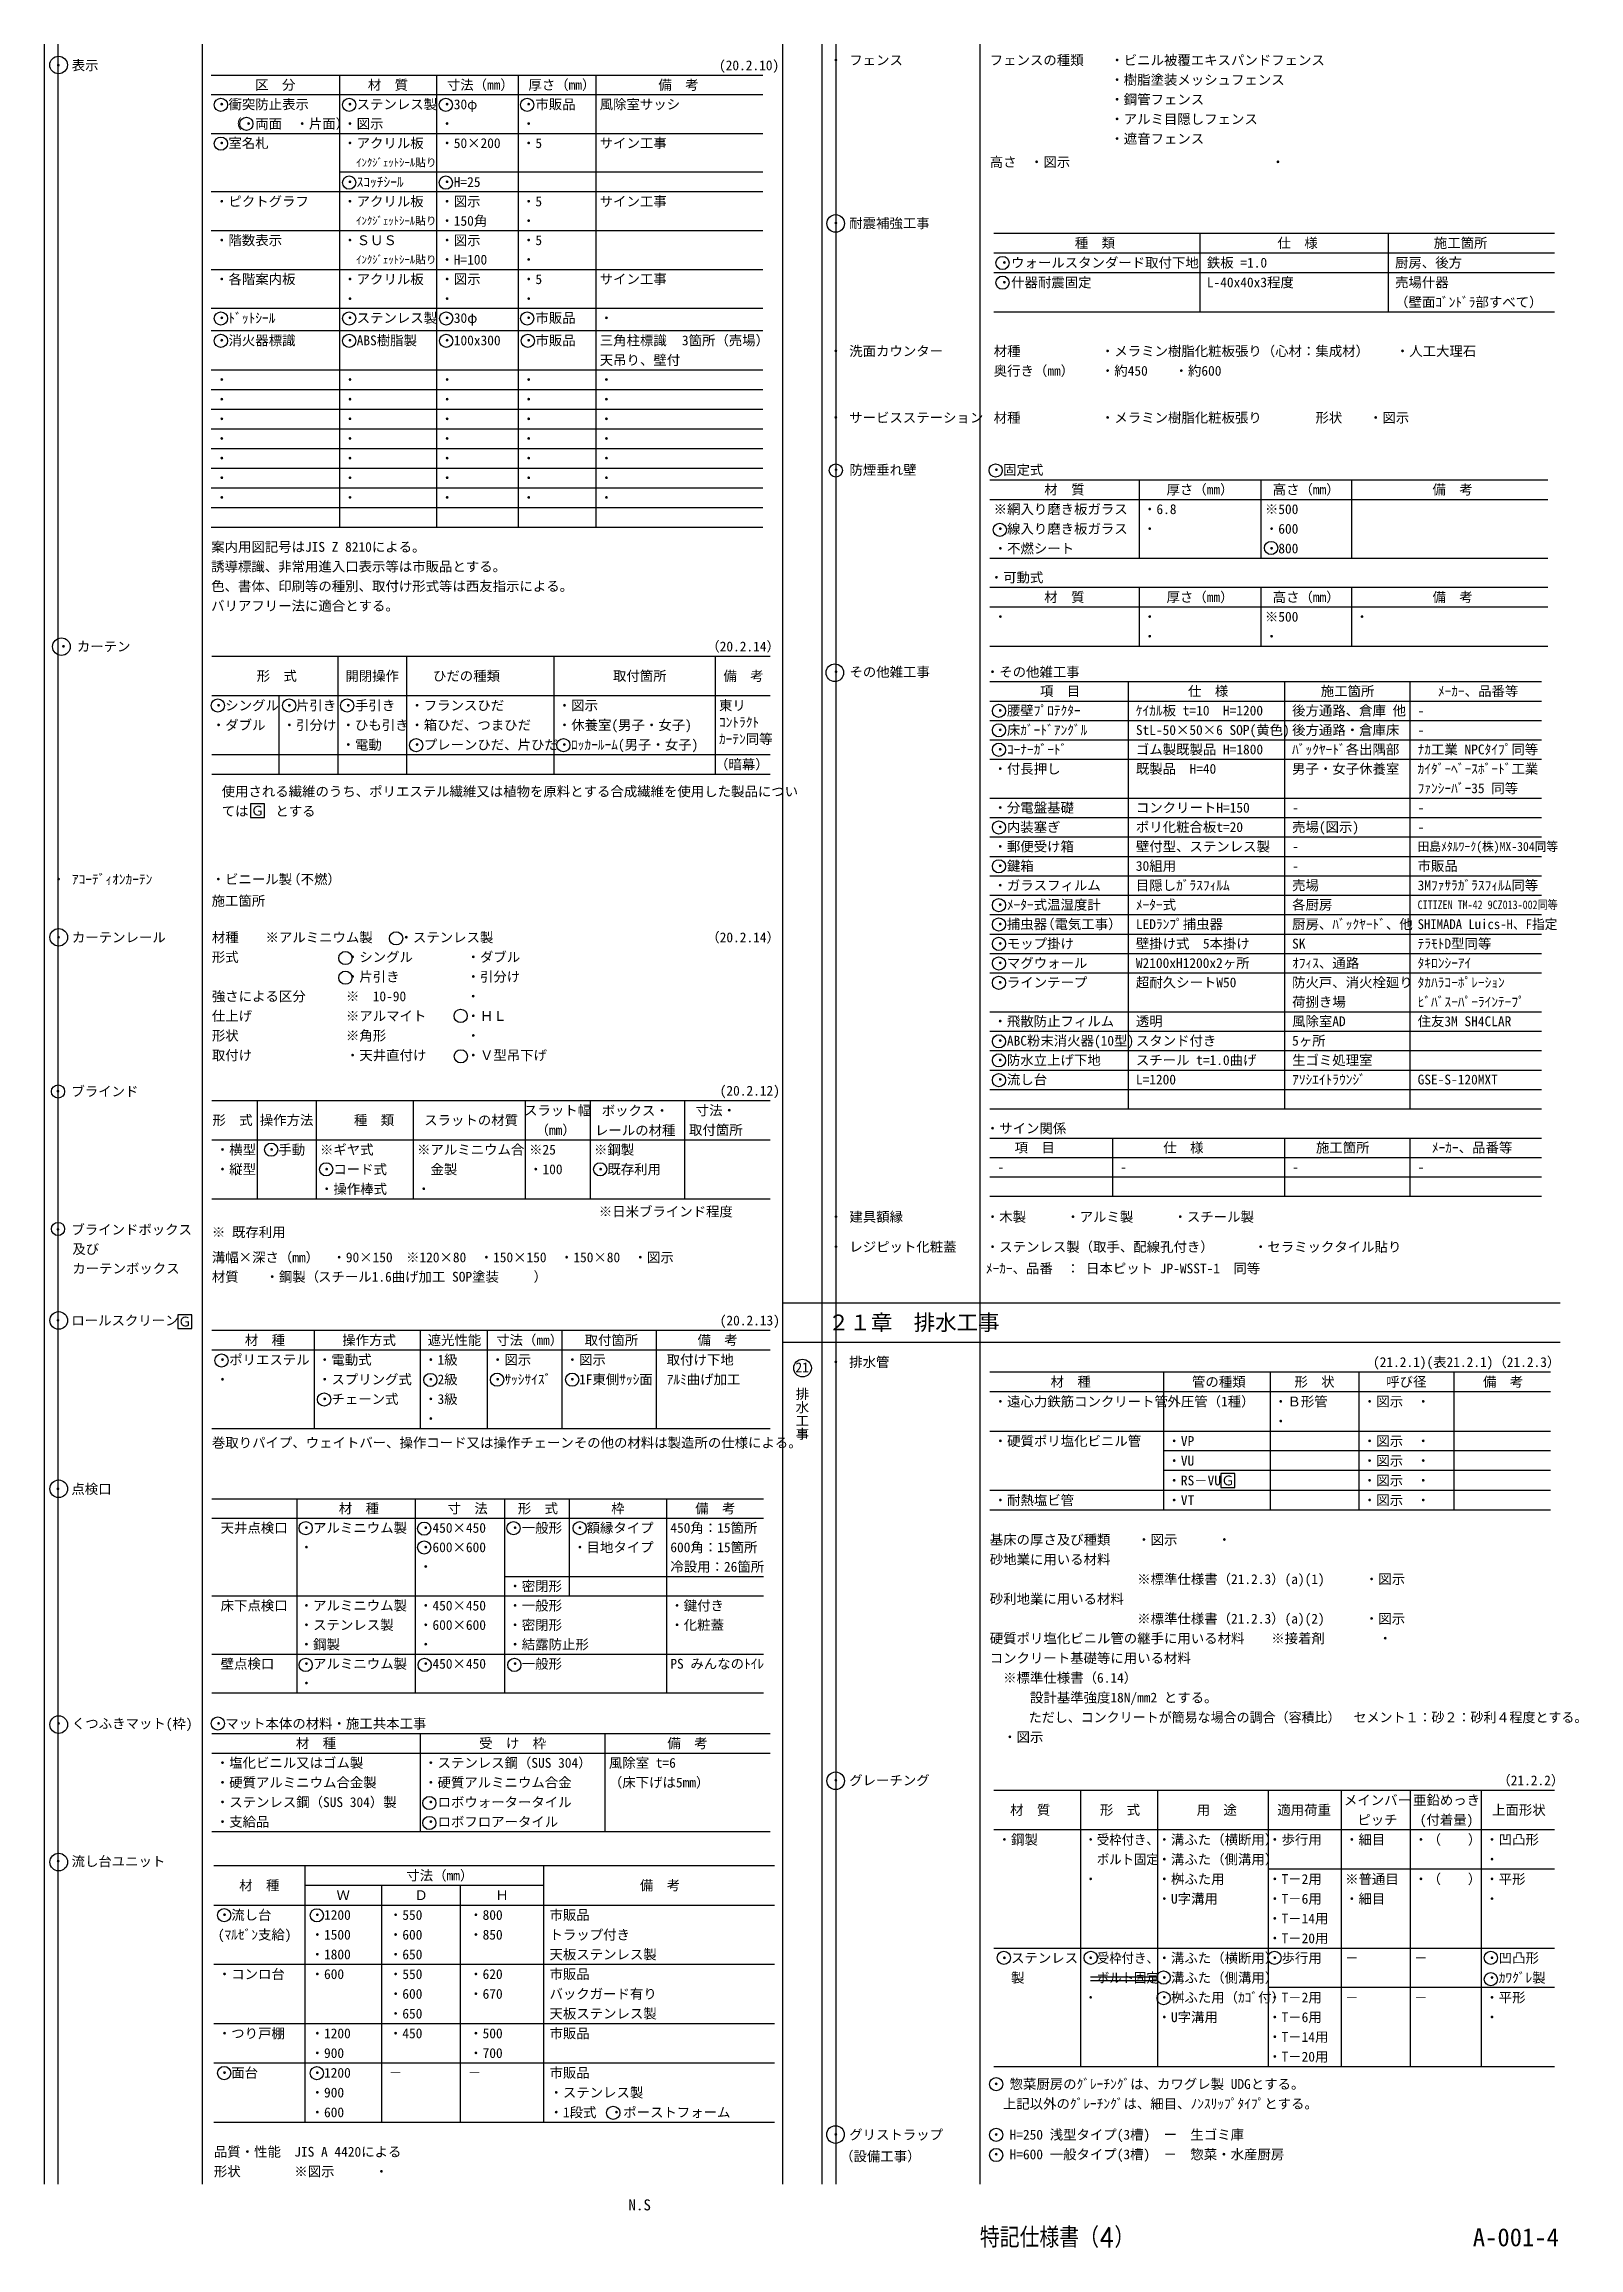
# Model space of a CAD drawing. Header units: millimetres. Extents: x 1 to 4376, y -95 to 584.
# Drawn here: x 3101 to 3491, y 23 to 584 of the extents above; entities that cross this region are included whole.
import ezdxf
from ezdxf.enums import TextEntityAlignment as Align

# ---------------------------------------------------------------- set-up
doc = ezdxf.new("R2010")
doc.units = ezdxf.units.MM
doc.header["$LTSCALE"] = 0.2
doc.layers.get('Defpoints').update_dxf_attribs({"color": 40})
for name, color, linetype in [('A_タイトル枠', 7, 'Continuous'), ('中枠', 6, 'Continuous'), ('文字', 7, 'Continuous'), ('文字2', 2, 'Continuous'), ('枠内記述', 3, 'Continuous'), ('表', 4, 'Continuous')]:
    doc.layers.add(name, color=color, linetype=linetype)
doc.styles.add('@ＭＳ ゴシック', font='@MS Gothic.ttf', dxfattribs={"width": 0.85})
doc.styles.add('_Gothic_', font='MS Gothic.ttf', dxfattribs={"height": 1})
doc.styles.get("Standard").update_dxf_attribs({"font": 'simplex.shx', "width": 0.8, "height": 700, "bigfont": 'extfont2.shx'})
doc.styles.add('text', font='MS Gothic.ttf')
doc.styles.add('ゴシック', font='MS Gothic.ttf', dxfattribs={"height": 4})
doc.styles.add('ＭＳ ゴシック', font='MS Gothic.ttf')

msp = doc.modelspace()

# ---------------------------------------------------------------- texts
at = {"layer": 'A_タイトル枠', "color": 3, "width": 0.9}
msp.add_text('特記仕様書（4）', height=5.1, dxfattribs=at).set_placement((3358.71, 25.94), align=Align.MIDDLE_CENTER)
at = {"layer": '文字'}
for s, height, style, p in [('・ 表示', 2.5, 'ＭＳ ゴシック', (3102.91, 578.73)), ('・ フェンス', 2.5, 'ＭＳ ゴシック', (3300.73, 580.05)), ('フェンスの種類\u3000\u3000・ビニル被覆エキスパンドフェンス', 2.5, 'ＭＳ ゴシック', (3341.57, 580.05)), ('\u3000\u3000\u3000\u3000\u3000\u3000\u3000\u3000\u3000・樹脂塗装メッシュフェンス', 2.5, 'ＭＳ ゴシック', (3341.57, 575.05)), ('・衝突防止表示', 2.5, 'ＭＳ ゴシック', (3144.5, 568.81)), ('・ステンレス製', 2.5, 'ＭＳ ゴシック', (3177.11, 568.81)), ('・30φ', 2.5, 'ＭＳ ゴシック', (3201.82, 568.81)), ('・市販品', 2.5, 'ＭＳ ゴシック', (3222.58, 568.81)), ('風除室サッシ', 2.5, 'ＭＳ ゴシック', (3242.35, 568.81)), ('\u3000\u3000\u3000\u3000\u3000\u3000\u3000\u3000\u3000・鋼管フェンス', 2.5, 'ＭＳ ゴシック', (3341.57, 570.05)), ('\u3000\u3000\u3000\u3000\u3000\u3000\u3000\u3000\u3000・アルミ目隠しフェンス', 2.5, 'ＭＳ ゴシック', (3341.57, 565.05)), ('\u3000（・両面\u3000・片面）', 2.5, 'ＭＳ ゴシック', (3144.5, 563.87)), ('・図示', 2.5, 'ＭＳ ゴシック', (3177.11, 563.87)), ('・', 2.5, 'ＭＳ ゴシック', (3201.82, 563.87)), ('・', 2.5, 'ＭＳ ゴシック', (3222.58, 563.87)), ('\u3000\u3000\u3000\u3000\u3000\u3000\u3000\u3000\u3000・遮音フェンス', 2.5, 'ＭＳ ゴシック', (3341.57, 560.05)), ('・室名札', 2.5, 'ＭＳ ゴシック', (3144.5, 558.93)), ('・アクリル板', 2.5, 'ＭＳ ゴシック', (3177.11, 558.93)), ('ｲﾝｸｼﾞｪｯﾄｼｰﾙ貼り', 2, 'ＭＳ ゴシック', (3180.4, 553.99)), ('・50×200', 2.5, 'ＭＳ ゴシック', (3201.82, 558.93)), ('・5', 2.5, 'ＭＳ ゴシック', (3222.58, 558.93)), ('サイン工事', 2.5, 'ＭＳ ゴシック', (3242.35, 558.93)), ('高さ\u3000・図示\u3000\u3000\u3000\u3000\u3000\u3000\u3000\u3000\u3000\u3000\u3000\u3000\u3000\u3000\u3000・', 2.5, 'ＭＳ ゴシック', (3341.57, 554.13)), ('・ｽｺｯﾁｼｰﾙ', 2.5, 'ＭＳ ゴシック', (3177.11, 549.05)), ('・H=25', 2.5, 'ＭＳ ゴシック', (3201.82, 549.05)), ('・ピクトグラフ', 2.5, 'ＭＳ ゴシック', (3144.5, 544.1)), ('・アクリル板', 2.5, 'ＭＳ ゴシック', (3177.11, 544.1)), ('・図示', 2.5, 'ＭＳ ゴシック', (3201.82, 544.1)), ('・5', 2.5, 'ＭＳ ゴシック', (3222.58, 544.1)), ('サイン工事', 2.5, 'ＭＳ ゴシック', (3242.35, 544.1)), ('ｲﾝｸｼﾞｪｯﾄｼｰﾙ貼り', 2, 'ＭＳ ゴシック', (3180.4, 539.16)), ('・150角', 2.5, 'ＭＳ ゴシック', (3201.82, 539.16)), ('・', 2.5, 'ＭＳ ゴシック', (3222.58, 539.16)), ('・ 耐震補強工事', 2.5, 'ＭＳ ゴシック', (3300.72, 538.56)), ('・階数表示', 2.5, 'ＭＳ ゴシック', (3144.5, 534.22)), ('・ＳＵＳ', 2.5, 'ＭＳ ゴシック', (3177.11, 534.22)), ('・図示', 2.5, 'ＭＳ ゴシック', (3201.82, 534.22)), ('・5', 2.5, 'ＭＳ ゴシック', (3222.58, 534.22)), ('ｲﾝｸｼﾞｪｯﾄｼｰﾙ貼り', 2, 'ＭＳ ゴシック', (3180.4, 529.28)), ('・H=100', 2.5, 'ＭＳ ゴシック', (3201.82, 529.28)), ('・', 2.5, 'ＭＳ ゴシック', (3222.58, 529.28)), ('・ウォールスタンダード取付下地', 2.5, 'ＭＳ ゴシック', (3343.59, 528.51)), ('鉄板 =1.0', 2.5, 'ＭＳ ゴシック', (3396.81, 528.51)), ('厨房、後方', 2.5, 'ＭＳ ゴシック', (3444.68, 528.51)), ('・各階案内板', 2.5, 'ＭＳ ゴシック', (3144.51, 524.31)), ('・アクリル板', 2.5, 'ＭＳ ゴシック', (3177.12, 524.31)), ('・図示', 2.5, 'ＭＳ ゴシック', (3201.83, 524.31)), ('・5', 2.5, 'ＭＳ ゴシック', (3222.59, 524.31)), ('サイン工事', 2.5, 'ＭＳ ゴシック', (3242.35, 524.34)), ('・什器耐震固定', 2.5, 'ＭＳ ゴシック', (3343.59, 523.49)), ('L-40x40x3程度', 2.5, 'ＭＳ ゴシック', (3396.81, 523.49)), ('売場什器', 2.5, 'ＭＳ ゴシック', (3444.68, 523.49)), ('・ﾄﾞｯﾄｼｰﾙ', 2.5, 'ＭＳ ゴシック', (3144.51, 514.42)), ('・ステンレス製', 2.5, 'ＭＳ ゴシック', (3177.11, 514.45)), ('・', 2.5, 'ＭＳ ゴシック', (3177.12, 519.31)), ('・', 2.5, 'ＭＳ ゴシック', (3201.83, 519.31)), ('・市販品', 2.5, 'ＭＳ ゴシック', (3222.58, 514.45)), ('・', 2.5, 'ＭＳ ゴシック', (3222.59, 519.31)), ('（壁面ｺﾞﾝﾄﾞﾗ部すべて）', 2.5, 'ＭＳ ゴシック', (3444.68, 518.47)), ('・30φ', 2.5, 'ＭＳ ゴシック', (3201.83, 514.42)), ('・', 2.5, 'ＭＳ ゴシック', (3242.36, 514.42)), ('3箇所（売場）', 2.5, 'ＭＳ ゴシック', (3263.26, 508.73)), ('・消火器標識', 2.5, 'ＭＳ ゴシック', (3144.51, 508.73)), ('・ABS樹脂製', 2.5, 'ＭＳ ゴシック', (3177.12, 508.73)), ('・100x300', 2.5, 'ＭＳ ゴシック', (3201.83, 508.73)), ('・市販品', 2.5, 'ＭＳ ゴシック', (3222.59, 508.73)), ('天吊り、壁付', 2.5, 'ＭＳ ゴシック', (3242.36, 503.73)), ('三角柱標識', 2.5, 'ＭＳ ゴシック', (3242.36, 508.73)), ('・ 洗面カウンター', 2.5, 'ＭＳ ゴシック', (3300.72, 506.01)), ('材種\u3000\u3000\u3000\u3000\u3000\u3000・メラミン樹脂化粧板張り（心材：集成材）\u3000\u3000・人工大理石', 2.5, 'ＭＳ ゴシック', (3342.58, 506.01)), ('奥行き（mm）\u3000\u3000・約450\u3000\u3000・約600', 2.5, 'ＭＳ ゴシック', (3342.58, 500.99)), ('・', 2.5, 'ＭＳ ゴシック', (3144.51, 498.73)), ('・', 2.5, 'ＭＳ ゴシック', (3144.51, 493.73)), ('・', 2.5, 'ＭＳ ゴシック', (3177.12, 498.73)), ('・', 2.5, 'ＭＳ ゴシック', (3177.12, 493.73)), ('・', 2.5, 'ＭＳ ゴシック', (3201.83, 498.73)), ('・', 2.5, 'ＭＳ ゴシック', (3201.83, 493.73)), ('・', 2.5, 'ＭＳ ゴシック', (3222.59, 498.73)), ('・', 2.5, 'ＭＳ ゴシック', (3222.59, 493.73)), ('・', 2.5, 'ＭＳ ゴシック', (3242.36, 498.73)), ('・', 2.5, 'ＭＳ ゴシック', (3242.36, 493.73)), ('・', 2.5, 'ＭＳ ゴシック', (3144.51, 488.73)), ('・', 2.5, 'ＭＳ ゴシック', (3177.12, 488.73)), ('・', 2.5, 'ＭＳ ゴシック', (3201.83, 488.73)), ('・', 2.5, 'ＭＳ ゴシック', (3222.59, 488.73)), ('・', 2.5, 'ＭＳ ゴシック', (3242.36, 488.73)), ('・ サービスステーション', 2.5, 'ＭＳ ゴシック', (3300.72, 489.07)), ('材種\u3000\u3000\u3000\u3000\u3000\u3000・メラミン樹脂化粧板張り\u3000\u3000\u3000\u3000形状\u3000\u3000・図示', 2.5, 'ＭＳ ゴシック', (3342.58, 489.07)), ('・', 2.5, 'ＭＳ ゴシック', (3144.51, 483.73)), ('・', 2.5, 'ＭＳ ゴシック', (3177.12, 483.73)), ('・', 2.5, 'ＭＳ ゴシック', (3201.83, 483.73)), ('・', 2.5, 'ＭＳ ゴシック', (3222.59, 483.73)), ('・', 2.5, 'ＭＳ ゴシック', (3242.36, 483.73)), ('・', 2.5, 'ＭＳ ゴシック', (3144.51, 478.73)), ('・', 2.5, 'ＭＳ ゴシック', (3177.12, 478.73)), ('・', 2.5, 'ＭＳ ゴシック', (3201.83, 478.73)), ('・', 2.5, 'ＭＳ ゴシック', (3222.59, 478.73)), ('・', 2.5, 'ＭＳ ゴシック', (3242.36, 478.73)), ('・ 防煙垂れ壁', 2.5, 'ＭＳ ゴシック', (3300.77, 475.78)), ('・固定式', 2.5, 'ＭＳ ゴシック', (3341.57, 475.78)), ('・', 2.5, 'ＭＳ ゴシック', (3144.51, 473.73)), ('・', 2.5, 'ＭＳ ゴシック', (3177.12, 473.73)), ('・', 2.5, 'ＭＳ ゴシック', (3201.83, 473.73)), ('・', 2.5, 'ＭＳ ゴシック', (3222.59, 473.73)), ('・', 2.5, 'ＭＳ ゴシック', (3242.36, 473.73)), ('・', 2.5, 'ＭＳ ゴシック', (3144.51, 468.73)), ('・', 2.5, 'ＭＳ ゴシック', (3177.12, 468.73)), ('・', 2.5, 'ＭＳ ゴシック', (3201.83, 468.73)), ('・', 2.5, 'ＭＳ ゴシック', (3222.59, 468.73)), ('・', 2.5, 'ＭＳ ゴシック', (3242.36, 468.73)), ('※網入り磨き板ガラス', 2.5, 'ＭＳ ゴシック', (3342.57, 465.78)), ('・6.8', 2.5, 'ＭＳ ゴシック', (3380.57, 465.78)), ('※500', 2.5, 'ＭＳ ゴシック', (3411.57, 465.78)), ('・線入り磨き板ガラス', 2.5, 'ＭＳ ゴシック', (3342.57, 460.78)), ('・', 2.5, 'ＭＳ ゴシック', (3380.57, 460.78)), ('・600', 2.5, 'ＭＳ ゴシック', (3411.57, 460.78)), ('案内用図記号はJIS Z 8210による。', 2.5, 'ＭＳ ゴシック', (3143.51, 456.18)), ('・不燃シート', 2.5, 'ＭＳ ゴシック', (3342.57, 455.78)), ('・800', 2.5, 'ＭＳ ゴシック', (3411.57, 455.78)), ('誘導標識、非常用進入口表示等は市販品とする。', 2.5, 'ＭＳ ゴシック', (3143.51, 451.18)), ('・可動式', 2.5, 'ＭＳ ゴシック', (3341.57, 448.4)), ('色、書体、印刷等の種別、取付け形式等は西友指示による。', 2.5, 'ＭＳ ゴシック', (3143.51, 446.18)), ('バリアフリー法に適合とする。', 2.5, 'ＭＳ ゴシック', (3143.51, 441.18)), ('・', 2.5, 'ＭＳ ゴシック', (3342.57, 438.4)), ('・', 2.5, 'ＭＳ ゴシック', (3380.57, 438.4)), ('※500', 2.5, 'ＭＳ ゴシック', (3411.57, 438.4)), ('・', 2.5, 'ＭＳ ゴシック', (3434.57, 438.4)), ('・ カーテン', 2.5, 'ＭＳ ゴシック', (3104.23, 430.84)), ('・', 2.5, 'ＭＳ ゴシック', (3380.57, 433.4)), ('・', 2.5, 'ＭＳ ゴシック', (3411.57, 433.4)), ('・ その他雑工事', 2.5, 'ＭＳ ゴシック', (3300.77, 424.36)), ('・その他雑工事', 2.5, 'ＭＳ ゴシック', (3340.58, 424.36)), ('・シングル', 2.5, 'ＭＳ ゴシック', (3143.69, 415.84)), ('・片引き', 2.5, 'ＭＳ ゴシック', (3161.69, 415.84)), ('・手引き', 2.5, 'ＭＳ ゴシック', (3176.69, 415.84)), ('・フランスひだ', 2.5, 'ＭＳ ゴシック', (3194.19, 415.84)), ('・図示', 2.5, 'ＭＳ ゴシック', (3231.69, 415.84)), ('東リ', 2.5, 'ＭＳ ゴシック', (3272.69, 415.84)), ('・腰壁ﾌﾟﾛﾃｸﾀｰ', 2.5, 'ＭＳ ゴシック', (3342.53, 414.53)), ('ｹｲｶﾙ板 t=10\u3000H=1200\u3000', 2.5, 'ＭＳ ゴシック', (3378.75, 414.53)), ('後方通路、倉庫 他', 2.5, 'ＭＳ ゴシック', (3418.49, 414.53)), ('・ダブル', 2.5, 'ＭＳ ゴシック', (3143.69, 410.84)), ('・引分け', 2.5, 'ＭＳ ゴシック', (3161.69, 410.84)), ('・ひも引き', 2.5, 'ＭＳ ゴシック', (3176.69, 410.84)), ('・箱ひだ、つまひだ', 2.5, 'ＭＳ ゴシック', (3194.19, 410.84)), ('・休養室(男子・女子)', 2.5, 'ＭＳ ゴシック', (3231.69, 410.84)), ('ｺﾝﾄﾗｸﾄ', 2.5, 'ＭＳ ゴシック', (3272.69, 411.57)), ('・床ｶﾞｰﾄﾞｱﾝｸﾞﾙ', 2.5, 'ＭＳ ゴシック', (3342.53, 409.58)), ('StL-50×50×6 SOP(黄色)', 2.5, 'ＭＳ ゴシック', (3378.75, 409.58)), ('後方通路・倉庫床', 2.5, 'ＭＳ ゴシック', (3418.49, 409.58)), ('-', 2.5, 'ＭＳ ゴシック', (3450.42, 414.53)), ('-', 2.5, 'ＭＳ ゴシック', (3450.42, 409.58)), ('・電動', 2.5, 'ＭＳ ゴシック', (3176.69, 405.84)), ('・プレーンひだ、片ひだ', 2.5, 'ＭＳ ゴシック', (3194.19, 405.84)), ('・ﾛｯｶｰﾙｰﾑ(男子・女子)', 2.5, 'ＭＳ ゴシック', (3231.64, 405.84)), ('ｶｰﾃﾝ同等', 2.5, 'ＭＳ ゴシック', (3272.69, 407.31)), ('・ｺｰﾅｰｶﾞｰﾄﾞ', 2.5, 'ＭＳ ゴシック', (3342.53, 404.64)), ('ゴム製既製品 H=1800\u3000', 2.5, 'ＭＳ ゴシック', (3378.75, 404.64)), ('ﾊﾞｯｸﾔｰﾄﾞ各出隅部', 2.5, 'ＭＳ ゴシック', (3418.49, 404.64)), ('ﾅｶ工業 NPCﾀｲﾌﾟ同等', 2.5, 'ＭＳ ゴシック', (3450.42, 404.64)), ('（暗幕）', 2.5, 'ＭＳ ゴシック', (3271.69, 400.84)), ('・付長押し', 2.5, 'ＭＳ ゴシック', (3342.53, 399.7)), ('既製品\u3000H=40', 2.5, 'ＭＳ ゴシック', (3378.75, 399.7)), ('男子・女子休養室', 2.5, 'ＭＳ ゴシック', (3418.49, 399.7)), ('ｶｲﾀﾞｰﾍﾞｰｽﾎﾞｰﾄﾞ工業', 2.5, 'ＭＳ ゴシック', (3450.42, 399.7)), ('使用される繊維のうち、ポリエステル繊維又は植物を原料とする合成繊維を使用した製品につい', 2.5, 'ＭＳ ゴシック', (3146.19, 393.94)), ('ﾌｧﾝｼｰﾊﾞｰ35 同等', 2.5, 'ＭＳ ゴシック', (3450.42, 394.76)), ('ては\u3000\u3000とする', 2.5, 'ＭＳ ゴシック', (3146.19, 388.94)), ('・分電盤基礎', 2.5, 'ＭＳ ゴシック', (3342.53, 389.82)), ('コンクリートH=150', 2.5, 'ＭＳ ゴシック', (3378.75, 389.82)), ('-', 2.5, 'ＭＳ ゴシック', (3418.49, 389.82)), ('-', 2.5, 'ＭＳ ゴシック', (3450.42, 389.82)), ('・内装塞ぎ', 2.5, 'ＭＳ ゴシック', (3342.53, 384.88)), ('・郵便受け箱', 2.5, 'ＭＳ ゴシック', (3342.53, 379.93)), ('壁付型、ステンレス製', 2.5, 'ＭＳ ゴシック', (3378.75, 379.93)), ('ポリ化粧合板t=20', 2.5, 'ＭＳ ゴシック', (3378.75, 384.88)), ('売場(図示)', 2.5, 'ＭＳ ゴシック', (3418.49, 384.88)), ('-', 2.5, 'ＭＳ ゴシック', (3450.42, 384.88)), ('・鍵箱', 2.5, 'ＭＳ ゴシック', (3342.53, 374.99)), ('30組用', 2.5, 'ＭＳ ゴシック', (3378.75, 374.99)), ('-', 2.5, 'ＭＳ ゴシック', (3418.49, 379.93)), ('市販品', 2.5, 'ＭＳ ゴシック', (3450.42, 374.99)), ('・ ｱｺｰﾃﾞｨｵﾝｶｰﾃﾝ', 2.5, 'ＭＳ ゴシック', (3102.97, 371.6)), ('・ビニール製', 2.5, 'ＭＳ ゴシック', (3143.62, 371.6)), ('（不燃）', 2.5, 'ＭＳ ゴシック', (3162.85, 371.6)), ('・ガラスフィルム', 2.5, 'ＭＳ ゴシック', (3342.53, 370.05)), ('目隠しｶﾞﾗｽﾌｨﾙﾑ', 2.5, 'ＭＳ ゴシック', (3378.75, 370.05)), ('売場', 2.5, 'ＭＳ ゴシック', (3418.49, 370.05)), ('-', 2.5, 'ＭＳ ゴシック', (3418.49, 374.99)), ('3Mﾌｧｻﾗｶﾞﾗｽﾌｨﾙﾑ同等', 2.5, 'ＭＳ ゴシック', (3450.42, 370.05)), ('施工箇所', 2.5, 'ＭＳ ゴシック', (3143.62, 366.11)), ('・ﾒｰﾀｰ式温湿度計', 2.5, 'ＭＳ ゴシック', (3342.53, 365.11)), ('ﾒｰﾀｰ式', 2.5, 'ＭＳ ゴシック', (3378.75, 365.11)), ('各厨房', 2.5, 'ＭＳ ゴシック', (3418.49, 365.11)), ('・捕虫器', 2.5, 'ＭＳ ゴシック', (3342.53, 360.17)), ('（電気工事）', 2.5, 'ＭＳ ゴシック', (3354.65, 360.17)), ('LEDﾗﾝﾌﾟ捕虫器', 2.5, 'ＭＳ ゴシック', (3378.75, 360.17)), ('厨房、ﾊﾞｯｸﾔｰﾄﾞ、他', 2.5, 'ＭＳ ゴシック', (3418.49, 360.17)), ('・ カーテンレール', 2.5, 'ＭＳ ゴシック', (3102.97, 356.81)), ('材種\u3000\u3000※アルミニウム製\u3000\u3000・ステンレス製', 2.5, 'ＭＳ ゴシック', (3143.69, 356.81)), ('形式\u3000\u3000\u3000\u3000\u3000\u3000\u3000\u3000・シングル\u3000\u3000\u3000\u3000・ダブル', 2.5, 'ＭＳ ゴシック', (3143.69, 351.81)), ('・モップ掛け', 2.5, 'ＭＳ ゴシック', (3342.53, 355.22)), ('壁掛け式\u30005本掛け', 2.5, 'ＭＳ ゴシック', (3378.75, 355.22)), ('SK', 2.5, 'ＭＳ ゴシック', (3418.49, 355.22)), ('ﾃﾗﾓﾄD型同等', 2.5, 'ＭＳ ゴシック', (3450.42, 355.22)), ('\u3000\u3000\u3000\u3000\u3000\u3000\u3000\u3000\u3000\u3000・片引き\u3000\u3000\u3000\u3000\u3000・引分け', 2.5, 'ＭＳ ゴシック', (3143.69, 346.81)), ('・マグウォール', 2.5, 'ＭＳ ゴシック', (3342.53, 350.28)), ('W2100xH1200x2ヶ所', 2.5, 'ＭＳ ゴシック', (3378.75, 350.28)), ('ｵﾌｨｽ、通路', 2.5, 'ＭＳ ゴシック', (3418.49, 350.28)), ('ﾀｷﾛﾝｼｰｱｲ', 2.5, 'ＭＳ ゴシック', (3450.42, 350.28)), ('強さによる区分\u3000\u3000\u3000※\u300010-90\u3000\u3000\u3000\u3000 ・', 2.5, 'ＭＳ ゴシック', (3143.69, 341.81)), ('・ラインテープ', 2.5, 'ＭＳ ゴシック', (3342.53, 345.34)), ('超耐久シートW50', 2.5, 'ＭＳ ゴシック', (3378.75, 345.34)), ('防火戸、消火栓廻り', 2.5, 'ＭＳ ゴシック', (3418.49, 345.34)), ('ﾀｶﾊﾗｺｰﾎﾟﾚｰｼｮﾝ', 2.5, 'ＭＳ ゴシック', (3450.42, 345.34)), ('仕上げ\u3000\u3000\u3000\u3000\u3000\u3000\u3000※アルマイト\u3000\u3000\u3000・ＨＬ', 2.5, 'ＭＳ ゴシック', (3143.69, 336.81)), ('・飛散防止フィルム', 2.5, 'ＭＳ ゴシック', (3342.53, 335.46)), ('透明', 2.5, 'ＭＳ ゴシック', (3378.75, 335.46)), ('荷捌き場', 2.5, 'ＭＳ ゴシック', (3418.49, 340.4)), ('風除室AD', 2.5, 'ＭＳ ゴシック', (3418.49, 335.46)), ('住友3M SH4CLAR', 2.5, 'ＭＳ ゴシック', (3450.42, 335.46)), ('ﾋﾞﾊﾞｽｰﾊﾟｰﾗｲﾝﾃｰﾌﾟ', 2.5, 'ＭＳ ゴシック', (3450.42, 340.4)), ('形状\u3000\u3000\u3000\u3000\u3000\u3000\u3000\u3000※角形\u3000\u3000\u3000\u3000\u3000\u3000・', 2.5, 'ＭＳ ゴシック', (3143.69, 331.81)), ('・ABC粉末消火器(10型)', 2.5, 'ＭＳ ゴシック', (3342.53, 330.51)), ('スタンド付き', 2.5, 'ＭＳ ゴシック', (3378.75, 330.51)), ('5ヶ所', 2.5, 'ＭＳ ゴシック', (3418.49, 330.51)), ('取付け\u3000\u3000\u3000\u3000\u3000\u3000\u3000・天井直付け\u3000\u3000\u3000・Ｖ型吊下げ', 2.5, 'ＭＳ ゴシック', (3143.69, 326.81)), ('・防水立上げ下地', 2.5, 'ＭＳ ゴシック', (3342.53, 325.57)), ('スチール t=1.0曲げ', 2.5, 'ＭＳ ゴシック', (3378.75, 325.57)), ('生ゴミ処理室', 2.5, 'ＭＳ ゴシック', (3418.49, 325.57)), ('・流し台', 2.5, 'ＭＳ ゴシック', (3342.53, 320.63)), ('L=1200', 2.5, 'ＭＳ ゴシック', (3378.75, 320.63)), ('ｱｿｼｴｲﾄﾗｳﾝｼﾞ', 2.5, 'ＭＳ ゴシック', (3418.49, 320.63)), ('GSE-S-120MXT', 2.5, 'ＭＳ ゴシック', (3450.42, 320.63)), ('・ ブラインド', 2.5, 'ＭＳ ゴシック', (3102.83, 317.62)), ('・サイン関係', 2.5, 'ＭＳ ゴシック', (3340.58, 308.21)), ('・横型', 2.5, 'ＭＳ ゴシック', (3144.69, 302.79)), ('・手動', 2.5, 'ＭＳ ゴシック', (3157.19, 302.79)), ('※ギヤ式', 2.5, 'ＭＳ ゴシック', (3171.19, 302.79)), ('※アルミニウム合', 2.5, 'ＭＳ ゴシック', (3195.89, 302.79)), ('※25', 2.5, 'ＭＳ ゴシック', (3224.39, 302.79)), ('※鋼製', 2.5, 'ＭＳ ゴシック', (3240.89, 302.79)), ('・縦型', 2.5, 'ＭＳ ゴシック', (3144.69, 297.79)), ('・コード式', 2.5, 'ＭＳ ゴシック', (3171.19, 297.79)), ('\u3000金製', 2.5, 'ＭＳ ゴシック', (3195.89, 297.79)), ('・100', 2.5, 'ＭＳ ゴシック', (3224.39, 297.79)), ('-', 2.5, 'ＭＳ ゴシック', (3343.54, 298.38)), ('-', 2.5, 'ＭＳ ゴシック', (3374.75, 298.38)), ('-', 2.5, 'ＭＳ ゴシック', (3418.49, 298.38)), ('-', 2.5, 'ＭＳ ゴシック', (3450.42, 298.38)), ('・操作棒式', 2.5, 'ＭＳ ゴシック', (3171.19, 292.79)), ('・', 2.5, 'ＭＳ ゴシック', (3195.89, 292.79)), ('※日米ブラインド程度', 2.5, 'ＭＳ ゴシック', (3242.13, 287.04)), ('・ 建具額縁', 2.5, 'ＭＳ ゴシック', (3300.75, 285.69)), ('・木製\u3000\u3000\u3000・アルミ製\u3000\u3000\u3000・スチール製', 2.5, 'ＭＳ ゴシック', (3340.58, 285.69)), ('・ ブラインドボックス', 2.5, 'ＭＳ ゴシック', (3102.83, 282.44)), ('※ 既存利用', 2.5, 'ＭＳ ゴシック', (3143.69, 281.79)), ('及び', 2.5, 'ＭＳ ゴシック', (3108.19, 277.49)), ('溝幅×深さ（mm）\u3000・90×150\u3000※120×80\u3000・150×150\u3000・150×80\u3000・図示', 2.5, 'ＭＳ ゴシック', (3143.69, 275.38)), ('・ レジピット化粧蓋', 2.5, 'ＭＳ ゴシック', (3300.75, 278.05)), ('・ステンレス製（取手、配線孔付き）\u3000\u3000\u3000・セラミックタイル貼り', 2.5, 'ＭＳ ゴシック', (3340.58, 278.05)), ('カーテンボックス', 2.5, 'ＭＳ ゴシック', (3108.19, 272.55)), ('材質', 2.5, 'ＭＳ ゴシック', (3143.69, 270.44)), ('\u3000\u3000\u3000\u3000・鋼製（\u3000\u3000\u3000\u3000\u3000\u3000\u3000\u3000\u3000\u3000\u3000\u3000\u3000\u3000\u3000\u3000）', 2.5, 'ＭＳ ゴシック', (3143.69, 270.44)), ('スチール1.6曲げ加工 SOP塗装', 2.5, 'ＭＳ ゴシック', (3170.71, 270.44)), ('ﾒｰｶｰ、品番\u3000：', 2.5, 'ＭＳ ゴシック', (3340.58, 272.56)), ('日本ピット JP-WSST-1\u3000同等', 2.5, 'ＭＳ ゴシック', (3366.08, 272.56)), ('・ ロールスクリーン', 2.5, 'ＭＳ ゴシック', (3102.83, 259.32)), ('・ポリエステル', 2.5, 'ＭＳ ゴシック', (3144.69, 249.32)), ('・電動式', 2.5, 'ＭＳ ゴシック', (3170.69, 249.32)), ('・1級', 2.5, 'ＭＳ ゴシック', (3197.69, 249.32)), ('・図示', 2.5, 'ＭＳ ゴシック', (3214.69, 249.32)), ('・図示', 2.5, 'ＭＳ ゴシック', (3233.69, 249.32)), (' 取付け下地', 2.5, 'ＭＳ ゴシック', (3257.69, 249.32)), ('・ 排水管', 2.5, 'ＭＳ ゴシック', (3300.72, 248.73)), ('・', 2.5, 'ＭＳ ゴシック', (3144.69, 244.32)), ('・スプリング式', 2.5, 'ＭＳ ゴシック', (3170.69, 244.32)), ('・2級', 2.5, 'ＭＳ ゴシック', (3197.69, 244.32)), ('・ｻｯｼｻｲｽﾞ', 2.5, 'ＭＳ ゴシック', (3214.69, 244.32)), ('・1F東側ｻｯｼ面', 2.5, 'ＭＳ ゴシック', (3233.69, 244.32)), (' ｱﾙﾐ曲げ加工', 2.5, 'ＭＳ ゴシック', (3257.69, 244.32)), ('・チェーン式', 2.5, 'ＭＳ ゴシック', (3170.69, 239.32)), ('・3級', 2.5, 'ＭＳ ゴシック', (3197.69, 239.32)), ('・遠心力鉄筋コンクリート管', 2.5, 'ＭＳ ゴシック', (3342.58, 238.69)), ('外圧管（1種）', 2.5, 'ＭＳ ゴシック', (3386.78, 238.69)), ('・Ｂ形管', 2.5, 'ＭＳ ゴシック', (3413.9, 238.69)), ('・図示\u3000・', 2.5, 'ＭＳ ゴシック', (3436.5, 238.69)), ('・', 2.5, 'ＭＳ ゴシック', (3197.69, 234.32)), ('・硬質ポリ塩化ビニル管', 2.5, 'ＭＳ ゴシック', (3342.58, 228.64)), ('・', 2.5, 'ＭＳ ゴシック', (3413.9, 233.67)), ('・図示\u3000・', 2.5, 'ＭＳ ゴシック', (3436.5, 228.64)), ('巻取りパイプ、ウェイトバー、操作コード又は操作チェーンその他の材料は製造所の仕様による。', 2.5, 'ＭＳ ゴシック', (3143.69, 228.22)), ('・VP', 2.5, 'ＭＳ ゴシック', (3386.78, 228.64)), ('・VU', 2.5, 'ＭＳ ゴシック', (3386.78, 223.62)), ('・図示\u3000・', 2.5, 'ＭＳ ゴシック', (3436.5, 223.62)), ('・RS－VU', 2.5, 'ＭＳ ゴシック', (3386.78, 218.6)), ('・図示\u3000・', 2.5, 'ＭＳ ゴシック', (3436.5, 218.6)), ('・ 点検口', 2.5, 'ＭＳ ゴシック', (3102.83, 216.42)), ('・耐熱塩ビ管', 2.5, 'ＭＳ ゴシック', (3342.58, 213.58)), ('・VT', 2.5, 'ＭＳ ゴシック', (3386.78, 213.58)), ('・図示\u3000・', 2.5, 'ＭＳ ゴシック', (3436.5, 213.58)), ('天井点検口', 2.5, 'ＭＳ ゴシック', (3145.91, 206.54)), ('・アルミニウム製', 2.5, 'ＭＳ ゴシック', (3166.04, 206.54)), ('・450×450', 2.5, 'ＭＳ ゴシック', (3196.4, 206.54)), ('・一般形', 2.5, 'ＭＳ ゴシック', (3219.12, 206.54)), ('・額縁タイプ', 2.5, 'ＭＳ ゴシック', (3235.61, 206.54)), ('450角：15箇所', 2.5, 'ＭＳ ゴシック', (3260.32, 206.54)), ('・', 2.5, 'ＭＳ ゴシック', (3166.04, 201.6)), ('・600×600', 2.5, 'ＭＳ ゴシック', (3196.4, 201.6)), ('・目地タイプ', 2.5, 'ＭＳ ゴシック', (3235.61, 201.6)), ('600角：15箇所', 2.5, 'ＭＳ ゴシック', (3260.32, 201.6)), ('基床の厚さ及び種類\u3000\u3000・図示\u3000\u3000\u3000・', 2.5, 'ＭＳ ゴシック', (3341.58, 203.53)), ('・', 2.5, 'ＭＳ ゴシック', (3196.4, 196.66)), ('冷設用：26箇所', 2.5, 'ＭＳ ゴシック', (3260.32, 196.66)), ('砂地業に用いる材料', 2.5, 'ＭＳ ゴシック', (3341.58, 198.51)), ('・密閉形', 2.5, 'ＭＳ ゴシック', (3219.12, 191.71)), ('\u3000\u3000\u3000\u3000\u3000\u3000\u3000\u3000\u3000\u3000\u3000※標準仕様書（21.2.3）(a)(1)\u3000\u3000\u3000・図示\u3000\u3000', 2.5, 'ＭＳ ゴシック', (3341.58, 193.49)), ('床下点検口', 2.5, 'ＭＳ ゴシック', (3145.91, 186.77)), ('・アルミニウム製', 2.5, 'ＭＳ ゴシック', (3166.04, 186.77)), ('・450×450', 2.5, 'ＭＳ ゴシック', (3196.4, 186.77)), ('・一般形', 2.5, 'ＭＳ ゴシック', (3219.12, 186.77)), ('・鍵付き', 2.5, 'ＭＳ ゴシック', (3260.32, 186.77)), ('砂利地業に用いる材料', 2.5, 'ＭＳ ゴシック', (3341.58, 188.47)), ('\u3000\u3000\u3000\u3000\u3000\u3000\u3000\u3000\u3000\u3000\u3000※標準仕様書（21.2.3）(a)(2)\u3000\u3000\u3000・図示\u3000', 2.5, 'ＭＳ ゴシック', (3341.58, 183.44)), ('・ステンレス製', 2.5, 'ＭＳ ゴシック', (3166.04, 181.83)), ('・600×600', 2.5, 'ＭＳ ゴシック', (3196.4, 181.83)), ('・密閉形', 2.5, 'ＭＳ ゴシック', (3219.12, 181.83)), ('・化粧蓋', 2.5, 'ＭＳ ゴシック', (3260.32, 181.83)), ('硬質ポリ塩化ビニル管の継手に用いる材料\u3000\u3000※接着剤\u3000\u3000\u3000\u3000・', 2.5, 'ＭＳ ゴシック', (3341.58, 178.42)), ('・鋼製', 2.5, 'ＭＳ ゴシック', (3166.04, 176.89)), ('・', 2.5, 'ＭＳ ゴシック', (3196.4, 176.89)), ('・結露防止形', 2.5, 'ＭＳ ゴシック', (3219.12, 176.89)), ('コンクリート基礎等に用いる材料', 2.5, 'ＭＳ ゴシック', (3341.58, 173.4)), ('壁点検口', 2.5, 'ＭＳ ゴシック', (3145.91, 171.95)), ('・アルミニウム製', 2.5, 'ＭＳ ゴシック', (3166.04, 171.95)), ('・450×450', 2.5, 'ＭＳ ゴシック', (3196.4, 171.95)), ('・一般形', 2.5, 'ＭＳ ゴシック', (3219.12, 171.95)), ('PS みんなのﾄｲﾚ', 2.5, 'ＭＳ ゴシック', (3260.32, 171.95)), ('\u3000※標準仕様書（6.14）  ', 2.5, 'ＭＳ ゴシック', (3341.58, 168.38)), ('・', 2.5, 'ＭＳ ゴシック', (3166.04, 167.01)), ('\u3000\u3000\u3000設計基準強度18N/mm2 とする。', 2.5, 'ＭＳ ゴシック', (3341.58, 163.35)), ('・ くつふきマット(枠)', 2.5, 'ＭＳ ゴシック', (3102.98, 156.74)), ('・マット本体の材料・施工共本工事', 2.5, 'ＭＳ ゴシック', (3143.69, 156.74)), ('\u3000・図示', 2.5, 'ＭＳ ゴシック', (3341.58, 153.31)), ('・塩化ビニル又はゴム製', 2.5, 'ＭＳ ゴシック', (3144.69, 146.74)), ('・ステンレス鋼（SUS 304）', 2.5, 'ＭＳ ゴシック', (3197.69, 146.74)), ('風除室 t=6', 2.5, 'ＭＳ ゴシック', (3244.69, 146.74)), ('・硬質アルミニウム合金製', 2.5, 'ＭＳ ゴシック', (3144.69, 141.74)), ('・硬質アルミニウム合金', 2.5, 'ＭＳ ゴシック', (3197.69, 141.74)), ('（床下げは5mm）', 2.5, 'ＭＳ ゴシック', (3244.69, 141.74)), ('・ グレーチング', 2.5, 'ＭＳ ゴシック', (3300.72, 142.28)), ('・ステンレス鋼（SUS 304）製', 2.5, 'ＭＳ ゴシック', (3144.69, 136.74)), ('・ロボウォータータイル', 2.5, 'ＭＳ ゴシック', (3197.69, 136.74)), ('・支給品', 2.5, 'ＭＳ ゴシック', (3144.69, 131.74)), ('・ロボフロアータイル', 2.5, 'ＭＳ ゴシック', (3197.69, 131.74)), ('・鋼製', 2.5, 'ＭＳ ゴシック', (3343.59, 127.21)), ('・溝ふた（横断用）', 2.5, 'ＭＳ ゴシック', (3384.27, 127.21)), ('・溝ふた（側溝用）', 2.5, 'ＭＳ ゴシック', (3384.27, 122.19)), ('・歩行用', 2.5, 'ＭＳ ゴシック', (3412.39, 127.21)), ('・細目', 2.5, 'ＭＳ ゴシック', (3431.98, 127.21)), ('・（\u3000\u3000）', 2.5, 'ＭＳ ゴシック', (3449.56, 127.21)), ('・凹凸形', 2.5, 'ＭＳ ゴシック', (3467.64, 127.21)), ('・ 流し台ユニット', 2.5, 'ＭＳ ゴシック', (3102.88, 121.68)), ('・桝ふた用', 2.5, 'ＭＳ ゴシック', (3384.27, 117.17)), ('・T－2用', 2.5, 'ＭＳ ゴシック', (3412.39, 117.17)), ('※普通目', 2.5, 'ＭＳ ゴシック', (3431.98, 117.17)), ('・（\u3000\u3000）', 2.5, 'ＭＳ ゴシック', (3449.56, 117.17)), ('・', 2.5, 'ＭＳ ゴシック', (3467.64, 122.19)), ('・平形', 2.5, 'ＭＳ ゴシック', (3467.64, 117.17)), ('・U字溝用', 2.5, 'ＭＳ ゴシック', (3384.27, 112.15)), ('・T－6用', 2.5, 'ＭＳ ゴシック', (3412.39, 112.15)), ('・細目', 2.5, 'ＭＳ ゴシック', (3431.98, 112.15)), ('・', 2.5, 'ＭＳ ゴシック', (3467.64, 112.15)), ('・流し台', 2.5, 'ＭＳ ゴシック', (3145.2, 108.04)), ('・1200', 2.5, 'ＭＳ ゴシック', (3168.81, 108.04)), ('・550', 2.5, 'ＭＳ ゴシック', (3188.73, 108.04)), ('・800', 2.5, 'ＭＳ ゴシック', (3209.15, 108.04)), ('市販品', 2.5, 'ＭＳ ゴシック', (3229.58, 108.04)), ('・T－14用', 2.5, 'ＭＳ ゴシック', (3412.39, 107.12)), ('(ﾏﾙｾﾞﾝ支給)', 2.5, 'ＭＳ ゴシック', (3145.2, 103.01)), ('・1500', 2.5, 'ＭＳ ゴシック', (3168.81, 103.01)), ('・600', 2.5, 'ＭＳ ゴシック', (3188.73, 103.01)), ('・850', 2.5, 'ＭＳ ゴシック', (3209.15, 103.01)), ('トラップ付き', 2.5, 'ＭＳ ゴシック', (3229.58, 103.01)), ('・T－20用', 2.5, 'ＭＳ ゴシック', (3412.39, 102.1)), ('・1800', 2.5, 'ＭＳ ゴシック', (3168.81, 97.99)), ('・650', 2.5, 'ＭＳ ゴシック', (3188.73, 97.99)), ('天板ステンレス製', 2.5, 'ＭＳ ゴシック', (3229.58, 97.99)), ('・ステンレス', 2.5, 'ＭＳ ゴシック', (3343.59, 97.08)), ('・溝ふた（横断用）', 2.5, 'ＭＳ ゴシック', (3384.27, 97.08)), ('・歩行用', 2.5, 'ＭＳ ゴシック', (3412.39, 97.08)), ('－', 2.5, 'ＭＳ ゴシック', (3431.98, 97.08)), ('－', 2.5, 'ＭＳ ゴシック', (3449.56, 97.08)), ('・凹凸形', 2.5, 'ＭＳ ゴシック', (3467.64, 97.08)), ('・コンロ台', 2.5, 'ＭＳ ゴシック', (3145.2, 92.97)), ('・600', 2.5, 'ＭＳ ゴシック', (3168.81, 92.97)), ('・550', 2.5, 'ＭＳ ゴシック', (3188.73, 92.97)), ('・620', 2.5, 'ＭＳ ゴシック', (3209.15, 92.97)), ('市販品', 2.5, 'ＭＳ ゴシック', (3229.58, 92.97)), ('\u3000製', 2.5, 'ＭＳ ゴシック', (3343.59, 92.06)), ('・溝ふた（側溝用）', 2.5, 'ＭＳ ゴシック', (3384.27, 92.06)), ('・ｶﾜｸﾞﾚ製', 2.5, 'ＭＳ ゴシック', (3467.64, 92.06)), ('・600', 2.5, 'ＭＳ ゴシック', (3188.73, 87.95)), ('・650', 2.5, 'ＭＳ ゴシック', (3188.73, 82.93)), ('・670', 2.5, 'ＭＳ ゴシック', (3209.15, 87.95)), ('天板ステンレス製', 2.5, 'ＭＳ ゴシック', (3229.58, 82.93)), ('バックガード有り', 2.5, 'ＭＳ ゴシック', (3229.58, 87.95)), ('・桝ふた用（ｶｺﾞ付）', 2.5, 'ＭＳ ゴシック', (3384.27, 87.03)), ('・T－2用', 2.5, 'ＭＳ ゴシック', (3412.39, 87.03)), ('－', 2.5, 'ＭＳ ゴシック', (3431.98, 87.03)), ('－', 2.5, 'ＭＳ ゴシック', (3449.56, 87.03)), ('・平形', 2.5, 'ＭＳ ゴシック', (3467.64, 87.03)), ('・つり戸棚', 2.5, 'ＭＳ ゴシック', (3145.2, 77.9)), ('・1200', 2.5, 'ＭＳ ゴシック', (3168.81, 77.9)), ('・450', 2.5, 'ＭＳ ゴシック', (3188.73, 77.9)), ('・500', 2.5, 'ＭＳ ゴシック', (3209.15, 77.9)), ('市販品', 2.5, 'ＭＳ ゴシック', (3229.58, 77.9)), ('・U字溝用', 2.5, 'ＭＳ ゴシック', (3384.27, 82.01)), ('・T－6用', 2.5, 'ＭＳ ゴシック', (3412.39, 82.01)), ('・', 2.5, 'ＭＳ ゴシック', (3467.64, 82.01)), ('・900', 2.5, 'ＭＳ ゴシック', (3168.81, 72.88)), ('・700', 2.5, 'ＭＳ ゴシック', (3209.15, 72.88)), ('・T－14用', 2.5, 'ＭＳ ゴシック', (3412.39, 76.99)), ('・T－20用', 2.5, 'ＭＳ ゴシック', (3412.39, 71.97)), ('・面台', 2.5, 'ＭＳ ゴシック', (3145.2, 67.86)), ('・1200', 2.5, 'ＭＳ ゴシック', (3168.81, 67.86)), ('・1200', 2.5, 'ＭＳ ゴシック', (3168.81, 67.86)), ('－', 2.5, 'ＭＳ ゴシック', (3188.73, 67.86)), ('－', 2.5, 'ＭＳ ゴシック', (3208.82, 67.86)), ('市販品', 2.5, 'ＭＳ ゴシック', (3229.58, 67.86)), ('・900', 2.5, 'ＭＳ ゴシック', (3168.81, 62.84)), ('・ステンレス製', 2.5, 'ＭＳ ゴシック', (3229.58, 62.84)), ('・ 惣菜厨房のｸﾞﾚｰﾁﾝｸﾞは、カワグレ製 UDGとする。', 2.5, 'text', (3341.51, 65)), ('・600', 2.5, 'ＭＳ ゴシック', (3168.81, 57.81)), ('・1段式\u3000・ポーストフォーム', 2.5, 'ＭＳ ゴシック', (3229.58, 57.81)), ('\u3000上記以外のｸﾞﾚｰﾁﾝｸﾞは、細目、ﾉﾝｽﾘｯﾌﾟﾀｲﾌﾟとする。', 2.5, 'text', (3341.51, 59.99)), ('・ グリストラップ', 2.5, 'text', (3300.71, 52.12)), ('・ H=250 浅型タイプ(3槽)\u3000ー\u3000生ゴミ庫', 2.5, 'text', (3341.51, 52.12)), ('品質・性能\u3000JIS A 4420による', 2.5, 'ＭＳ ゴシック', (3144.2, 47.77)), ('（設備工事）', 2.5, 'text', (3303.51, 46.61)), ('・ H=600 一般タイプ(3槽)\u3000－\u3000惣菜・水産厨房', 2.5, 'text', (3341.51, 47.1)), ('形状\u3000\u3000\u3000\u3000※図示\u3000\u3000\u3000・', 2.5, 'ＭＳ ゴシック', (3144.2, 42.75))]:
    msp.add_text(s, height=height, dxfattribs=dict(at, style=style)).set_placement(p, align=Align.MIDDLE_LEFT)
at = {"layer": '文字', "style": 'ＭＳ ゴシック'}
for s, p in [('(20.2.10)', (3288.01, 578.73)), ('（20.2.14）', (3288.19, 430.84)), ('（20.2.14）', (3288.19, 356.81)), ('(20.2.12)', (3288.19, 317.79)), ('(20.2.13)', (3288.19, 259.32)), ('(21.2.1)(表21.2.1)（21.2.3）', (3486.72, 248.73)), ('（21.2.2）', (3487.73, 142.28))]:
    msp.add_text(s, height=2.5, dxfattribs=at).set_placement(p, align=Align.MIDDLE_RIGHT)
for s, p in [('区\u3000分', (3159.82, 573.76)), ('材\u3000質', (3188.48, 573.76)), ('寸法（mm）', (3211.98, 573.76)), ('厚さ（mm）', (3232.73, 573.76)), ('備\u3000考', (3262.4, 573.76)), ('種\u3000類', (3368.33, 533.53)), ('仕\u3000様', (3419.88, 533.53)), ('施工箇所', (3461.36, 533.53)), ('材\u3000質', (3360.57, 470.78)), ('厚さ（mm）', (3395.07, 470.78)), ('高さ（mm）', (3422.07, 470.78)), ('備\u3000考', (3459.32, 470.78)), ('材\u3000質', (3360.57, 443.4)), ('厚さ（mm）', (3395.07, 443.4)), ('高さ（mm）', (3422.07, 443.4)), ('備\u3000考', (3459.32, 443.4)), ('形\u3000式', (3160.19, 423.34)), ('開閉操作', (3184.46, 423.34)), ('ひだの種類', (3208.46, 423.34)), ('取付箇所', (3252.55, 423.34)), ('備\u3000考', (3278.94, 423.34)), ('項\u3000目', (3359.47, 419.47)), ('仕\u3000様', (3397.13, 419.47)), ('施工箇所', (3432.6, 419.47)), ('ﾒｰｶｰ、品番等', (3465.81, 419.47)), ('スラット幅', (3231.64, 312.79)), ('ボックス・', (3251.39, 312.72)), ('寸法・', (3271.89, 312.79)), ('形\u3000式', (3148.94, 310.29)), ('操作方法', (3162.69, 310.29)), ('種\u3000類', (3184.94, 310.29)), ('スラットの材質', (3209.64, 310.29)), ('（mm）', (3231.14, 307.79)), ('レールの材種', (3251.39, 307.72)), ('取付箇所', (3271.89, 307.79)), ('項\u3000目', (3353.02, 303.32)), ('仕\u3000様', (3390.84, 303.32)), ('施工箇所', (3431.38, 303.32)), ('ﾒｰｶｰ、品番等', (3464.28, 303.32)), ('材\u3000種', (3157.19, 254.32)), ('操作方式', (3183.69, 254.32)), ('遮光性能', (3205.4, 254.32)), ('寸法（mm）', (3224.53, 254.32)), ('取付箇所', (3245.34, 254.32)), ('備\u3000考', (3272.34, 254.32)), ('21', (3293.86, 247.39)), ('材\u3000種', (3362.17, 243.74)), ('管の種類', (3399.84, 243.71)), ('形\u3000状', (3424.19, 243.71)), ('呼び径', (3447.55, 243.71)), ('備\u3000考', (3472.16, 243.72)), ('材\u3000種', (3181.08, 211.48)), ('寸\u3000法', (3208.76, 211.48)), ('形\u3000式', (3226.63, 211.48)), ('枠', (3246.97, 211.48)), ('備\u3000考', (3271.76, 211.48)), ('材\u3000種', (3170.19, 151.74)), ('受\u3000け\u3000枠', (3220.19, 151.74)), ('備\u3000考', (3264.69, 151.74)), ('材\u3000質', (3351.87, 134.75)), ('形\u3000式', (3374.72, 134.75)), ('用\u3000途', (3399.33, 134.75)), ('適用荷重', (3421.55, 134.75)), ('メインバー', (3440.21, 137.26)), ('亜鉛めっき', (3457.79, 137.26)), ('上面形状', (3476.18, 134.75)), ('ピッチ', (3440.21, 132.24)), ('(付着量)', (3457.79, 132.24)), ('寸法（mm）', (3201.68, 118.08)), ('材\u3000種', (3155.75, 115.57)), ('Ｗ', (3177.1, 113.06)), ('Ｄ', (3196.93, 113.06)), ('Ｈ', (3217.53, 113.06)), ('備\u3000考', (3257.7, 115.57))]:
    msp.add_text(s, height=2.5, dxfattribs=at).set_placement(p, align=Align.MIDDLE_CENTER)
for s, height, width, p in [('田島ﾒﾀﾙﾜｰｸ(株)MX-304同等', 2.3, 0.95, (3450.42, 379.93)), ('CITIZEN TM-42 9CZ013-002同等', 2.2, 0.85, (3450.42, 365.11)), ('SHIMADA Luics-H、F指定', 2.5, 0.95, (3450.42, 360.17)), ('\u3000\u3000\u3000ただし、コンクリートが簡易な場合の調合（容積比）\u3000セメント１：砂２：砂利４程度とする。', 2.5, 0.969231, (3341.58, 158.33)), ('・受枠付き、', 2.5, 0.923077, (3365.68, 127.21)), ('\u3000ボルト固定', 2.5, 0.923077, (3365.68, 122.19)), ('・', 2.5, 0.923077, (3365.68, 117.17)), ('・受枠付き、', 2.5, 0.923077, (3365.68, 97.08)), ('\u3000ボルト固定', 2.5, 0.923077, (3365.68, 92.06)), ('・', 2.5, 0.923077, (3365.68, 87.03))]:
    msp.add_text(s, height=height, dxfattribs=dict(at, width=width)).set_placement(p, align=Align.MIDDLE_LEFT)
at = {"layer": '文字', "color": 7, "lineweight": -3, "style": '_Gothic_'}
msp.add_text('２１章\u3000排水工事', height=4, dxfattribs=at).set_placement((3300.42, 258.81), align=Align.MIDDLE_LEFT)
at = {"layer": '文字', "style": '@ＭＳ ゴシック'}
msp.add_text('排水工事', height=2.5, rotation=270, dxfattribs=at).set_placement((3293.86, 242.37), align=Align.MIDDLE_LEFT)
at = {"layer": '文字', "linetype": 'ByBlock', "lineweight": -2, "style": 'text'}
msp.add_text('Ｇ', height=2.51, dxfattribs=at).set_placement((3402.16, 218.6), align=Align.MIDDLE)
at = {"layer": '文字2', "style": 'ＭＳ ゴシック'}
msp.add_text('・既存利用', height=2.5, dxfattribs=at).set_placement((3240.89, 297.79), align=Align.MIDDLE_LEFT)
at = {"layer": '枠内記述', "linetype": 'ByBlock', "lineweight": -2, "style": 'ゴシック'}
msp.add_text('N.S', height=2.8, dxfattribs=at).set_placement((3249.66, 32.85))
at = {"layer": '枠内記述', "style": 'ゴシック'}
msp.add_text('A-001-4', height=4.6, dxfattribs=at).set_placement((3464.46, 23.71))

# ---------------------------------------------------------------- blocks, each defined once
blk = doc.blocks.new('G')
at = {"color": 0, "linetype": 'ByBlock', "lineweight": -2}
blk.add_lwpolyline([(-1.75, -1.75), (1.75, -1.75), (1.75, 1.75), (-1.75, 1.75)], close=True, dxfattribs=at)
at = {"color": 0, "linetype": 'ByBlock', "lineweight": -2, "style": 'text'}
blk.add_text('Ｇ', height=2.5, dxfattribs=at).set_placement((0, 0), align=Align.MIDDLE)

# ---------------------------------------------------------------- linework, layer by layer
at = {"layer": 'Defpoints', "color": 251}
for p, q in [((3104.51, 584.14), (3104.51, 39.52)), ((3302.39, 584.14), (3302.39, 39.52))]:
    msp.add_line(p, q, dxfattribs=at)
at = {"layer": 'Defpoints'}
for centre, radius in [((3104.73, 259.32), 2.24), ((3146.14, 249.13), 1.68), ((3199.27, 244.17), 1.68), ((3216.24, 244.24), 1.68), ((3235.35, 244.24), 1.68), ((3172.23, 239.21), 1.68), ((3167.55, 171.66), 1.68), ((3197.82, 171.66), 1.68), ((3220.64, 171.66), 1.68), ((3145.22, 156.74), 1.68), ((3469.03, 91.67), 1.68), ((3385.81, 86.84), 1.68), ((3343.19, 46.93), 1.68)]:
    msp.add_circle(centre, radius, dxfattribs=at)
at = {"layer": '中枠'}
for p, q in [((3101.01, 584.14), (3101.01, 39.52)), ((3141.19, 584.14), (3141.19, 39.52)), ((3288.84, 584.14), (3288.84, 39.52)), ((3298.89, 584.14), (3298.89, 39.52)), ((3339.07, 584.14), (3339.07, 39.52)), ((3288.84, 263.83), (3486.72, 263.83)), ((3288.84, 253.78), (3486.72, 253.78))]:
    msp.add_line(p, q, dxfattribs=at)
at = {"layer": '文字'}
for p, q in [((3367.21, 92.26), (3384.01, 92.26)), ((3367.21, 91.31), (3384.01, 91.31))]:
    msp.add_line(p, q, dxfattribs=at)
at = {"layer": '文字', "linetype": 'ByBlock', "lineweight": -2}
msp.add_lwpolyline([(3400.4, 216.84), (3403.92, 216.84), (3403.92, 220.36), (3400.4, 220.36)], close=True, dxfattribs=at)
at = {"layer": '文字2'}
for centre, radius in [((3104.69, 578.82), 2.24), ((3145.99, 568.69), 1.68), ((3178.6, 568.69), 1.68), ((3203.19, 568.69), 1.68), ((3223.91, 568.69), 1.68), ((3152.46, 563.84), 1.68), ((3145.99, 558.8), 1.68), ((3178.6, 548.89), 1.68), ((3203.19, 548.89), 1.68), ((3302.38, 538.49), 2.24), ((3344.83, 528.44), 1.68), ((3344.83, 523.42), 1.68), ((3145.99, 514.32), 1.68), ((3178.6, 514.32), 1.68), ((3203.31, 514.32), 1.68), ((3223.91, 514.32), 1.68), ((3145.99, 508.63), 1.68), ((3178.6, 508.63), 1.68), ((3203.31, 508.63), 1.68), ((3224.07, 508.63), 1.68), ((3302.4, 475.64), 1.68), ((3343.08, 475.64), 1.68), ((3344.13, 460.51), 1.68), ((3413.14, 455.91), 1.68), ((3105.42, 430.79), 2.24), ((3302.17, 424.16), 2.24), ((3145.2, 415.83), 1.68), ((3163.35, 415.83), 1.68), ((3178.1, 415.83), 1.68), ((3343.92, 414.44), 1.68), ((3343.92, 409.5), 1.68), ((3195.64, 405.71), 1.68), ((3233.1, 405.71), 1.68), ((3343.92, 404.56), 1.68), ((3343.92, 384.79), 1.68), ((3343.92, 374.9), 1.68), ((3343.92, 365.02), 1.68), ((3104.73, 356.82), 2.24), ((3343.92, 360.08), 1.68), ((3190.55, 356.55), 1.68), ((3343.92, 355.14), 1.68), ((3177.65, 351.55), 1.68), ((3177.65, 346.55), 1.68), ((3343.92, 350.18), 1.68), ((3343.92, 345.25), 1.68), ((3206.98, 336.82), 1.68), ((3343.92, 330.35), 1.68), ((3207.01, 326.55), 1.68), ((3343.92, 325.51), 1.68), ((3343.92, 320.47), 1.68), ((3104.56, 317.58), 1.68), ((3158.77, 302.78), 1.68), ((3172.77, 297.78), 1.68), ((3242.48, 297.78), 1.68), ((3104.56, 282.61), 1.68), ((3293.95, 247.2), 2.24), ((3104.73, 216.48), 2.24), ((3167.55, 206.47), 1.68), ((3197.7, 206.35), 1.68), ((3220.42, 206.47), 1.68), ((3237.26, 206.47), 1.68), ((3197.7, 201.56), 1.68), ((3104.73, 156.47), 2.24), ((3302.37, 142.17), 2.24), ((3199.02, 136.51), 1.68), ((3199.02, 131.44), 1.68), ((3104.73, 121.48), 2.24), ((3146.8, 107.97), 1.68), ((3170.41, 107.95), 1.68), ((3345.16, 97.11), 1.68), ((3367.25, 97.11), 1.68), ((3414.01, 97.11), 1.68), ((3469.03, 97.11), 1.68), ((3385.81, 92.09), 1.68), ((3146.8, 67.79), 1.68), ((3170.41, 67.77), 1.68), ((3343.19, 64.97), 1.68), ((3245.8, 57.67), 1.68), ((3302.34, 52.15), 2.24), ((3343.19, 52.09), 1.68)]:
    msp.add_circle(centre, radius, dxfattribs=at)
at = {"layer": '表'}
for p, q in [((3143.51, 576.23), (3283.86, 576.23)), ((3143.51, 576.23), (3283.86, 576.23)), ((3176.12, 576.23), (3176.12, 461.23)), ((3200.83, 576.23), (3200.83, 461.23)), ((3221.59, 576.23), (3221.59, 461.23)), ((3241.36, 576.23), (3241.36, 461.23)), ((3143.51, 571.29), (3283.86, 571.29)), ((3143.51, 561.4), (3283.86, 561.4)), ((3283.86, 551.52), (3176.12, 551.52)), ((3143.51, 546.58), (3283.86, 546.58)), ((3143.51, 536.69), (3283.86, 536.69)), ((3342.58, 536.05), (3485.22, 536.05)), ((3395.03, 536.05), (3395.03, 515.96)), ((3442.9, 536.05), (3442.9, 515.96)), ((3342.58, 531.02), (3485.22, 531.02)), ((3143.51, 526.81), (3283.86, 526.81)), ((3342.58, 526), (3395.03, 526)), ((3395.03, 526), (3485.22, 526)), ((3143.51, 516.92), (3283.86, 516.92)), ((3143.51, 511.23), (3283.86, 511.23)), ((3342.58, 515.96), (3485.22, 515.96)), ((3143.51, 501.23), (3283.86, 501.23)), ((3143.51, 496.23), (3283.86, 496.23)), ((3143.51, 491.23), (3283.86, 491.23)), ((3143.51, 486.23), (3283.86, 486.23)), ((3143.51, 481.23), (3283.86, 481.23)), ((3143.51, 476.23), (3283.86, 476.23)), ((3143.51, 471.23), (3283.86, 471.23)), ((3341.57, 473.28), (3483.57, 473.28)), ((3379.57, 473.28), (3379.57, 453.28)), ((3410.57, 473.28), (3410.57, 453.28)), ((3433.57, 473.28), (3433.57, 453.28)), ((3143.51, 466.23), (3283.86, 466.23)), ((3341.57, 468.28), (3483.57, 468.28)), ((3143.51, 461.23), (3283.86, 461.23)), ((3341.57, 453.28), (3483.57, 453.28)), ((3341.57, 445.9), (3483.57, 445.9)), ((3379.57, 445.9), (3379.57, 430.9)), ((3410.57, 445.9), (3410.57, 430.9)), ((3433.57, 445.9), (3433.57, 430.9)), ((3341.57, 440.9), (3483.57, 440.9)), ((3143.69, 428.34), (3285.69, 428.34)), ((3175.69, 428.34), (3175.69, 398.34)), ((3193.23, 428.34), (3193.23, 398.34)), ((3230.69, 428.34), (3230.69, 398.34)), ((3271.69, 428.34), (3271.69, 398.34)), ((3341.57, 430.9), (3483.57, 430.9)), ((3341.57, 421.89), (3481.92, 421.89)), ((3376.77, 421.89), (3376.77, 313.17)), ((3416.52, 421.89), (3416.52, 313.17)), ((3448.44, 421.89), (3448.44, 313.17)), ((3143.69, 418.34), (3285.69, 418.34)), ((3160.69, 418.34), (3160.69, 398.34)), ((3341.57, 416.95), (3481.92, 416.95)), ((3341.57, 412.01), (3481.92, 412.01)), ((3341.57, 407.07), (3481.92, 407.07)), ((3143.69, 403.34), (3285.69, 403.34)), ((3143.69, 398.34), (3285.69, 398.34)), ((3341.57, 402.12), (3481.92, 402.12)), ((3341.57, 392.24), (3481.92, 392.24)), ((3341.57, 387.3), (3481.92, 387.3)), ((3341.57, 382.36), (3481.92, 382.36)), ((3341.57, 377.41), (3481.92, 377.41)), ((3341.57, 372.47), (3481.92, 372.47)), ((3341.57, 367.53), (3481.92, 367.53)), ((3341.57, 362.59), (3481.92, 362.59)), ((3341.57, 357.65), (3481.92, 357.65)), ((3341.57, 352.7), (3481.92, 352.7)), ((3341.57, 347.76), (3481.92, 347.76)), ((3341.57, 337.88), (3481.92, 337.88)), ((3341.57, 332.94), (3481.92, 332.94)), ((3341.57, 327.99), (3481.92, 327.99)), ((3341.57, 323.05), (3481.92, 323.05)), ((3143.69, 315.29), (3285.69, 315.29)), ((3155.19, 315.29), (3155.19, 290.29)), ((3170.19, 315.29), (3170.19, 290.29)), ((3194.89, 315.29), (3194.89, 290.29)), ((3223.39, 315.29), (3223.39, 290.29)), ((3239.89, 315.29), (3239.89, 290.29)), ((3263.89, 315.29), (3263.89, 290.29)), ((3341.57, 318.11), (3481.92, 318.11)), ((3341.57, 313.17), (3481.92, 313.17)), ((3143.69, 305.29), (3285.69, 305.29)), ((3341.57, 305.74), (3481.92, 305.74)), ((3372.77, 305.74), (3372.77, 290.92)), ((3372.77, 305.74), (3372.77, 290.92)), ((3416.52, 305.74), (3416.52, 290.92)), ((3448.44, 305.74), (3448.44, 290.92)), ((3341.57, 300.8), (3481.92, 300.8)), ((3341.57, 295.86), (3481.92, 295.86)), ((3143.69, 290.29), (3285.69, 290.29)), ((3341.57, 290.92), (3481.92, 290.92)), ((3143.69, 256.82), (3285.69, 256.82)), ((3169.69, 256.82), (3169.69, 231.82)), ((3196.69, 256.82), (3196.69, 231.82)), ((3213.69, 256.82), (3213.69, 231.82)), ((3232.69, 256.82), (3232.69, 231.82)), ((3256.69, 256.82), (3256.69, 231.82)), ((3143.69, 251.82), (3285.69, 251.82)), ((3341.58, 246.25), (3484.21, 246.25)), ((3341.58, 241.23), (3484.21, 241.23)), ((3385.77, 246.25), (3385.77, 211.09)), ((3412.89, 246.25), (3412.89, 211.09)), ((3435.49, 246.25), (3435.49, 211.09)), ((3459.6, 246.25), (3459.6, 211.09)), ((3143.69, 231.82), (3285.69, 231.82)), ((3341.58, 231.18), (3484.21, 231.18)), ((3484.21, 226.16), (3385.77, 226.16)), ((3484.21, 221.14), (3385.77, 221.14)), ((3143.69, 213.95), (3284.04, 213.95)), ((3165.26, 213.95), (3165.26, 164.53)), ((3195.41, 213.95), (3195.41, 164.53)), ((3218.13, 213.95), (3218.13, 164.53)), ((3234.62, 213.95), (3234.62, 189.24)), ((3259.33, 213.95), (3259.33, 164.53)), ((3341.58, 216.12), (3484.21, 216.12)), ((3143.69, 209.01), (3284.04, 209.01)), ((3341.58, 211.09), (3484.21, 211.09)), ((3218.13, 194.19), (3284.04, 194.19)), ((3143.69, 189.24), (3284.04, 189.24)), ((3143.69, 174.42), (3284.04, 174.42)), ((3143.69, 164.53), (3284.04, 164.53)), ((3143.69, 154.24), (3285.69, 154.24)), ((3196.69, 154.24), (3196.69, 129.24)), ((3243.69, 154.24), (3243.69, 129.24)), ((3143.69, 149.24), (3285.69, 149.24)), ((3342.58, 139.8), (3485.22, 139.8)), ((3364.68, 139.8), (3364.68, 69.48)), ((3384.27, 139.8), (3384.27, 69.48)), ((3412.39, 139.8), (3412.39, 69.48)), ((3430.97, 139.8), (3430.97, 69.48)), ((3448.55, 139.8), (3448.55, 69.48)), ((3466.63, 139.8), (3466.63, 69.48)), ((3143.69, 129.24), (3285.69, 129.24)), ((3342.58, 129.75), (3485.22, 129.75)), ((3144.2, 120.59), (3286.83, 120.59)), ((3167.3, 120.59), (3167.3, 55.3)), ((3228.07, 120.59), (3228.07, 55.3)), ((3485.22, 119.71), (3412.39, 119.71)), ((3167.3, 115.57), (3228.07, 115.57)), ((3186.89, 55.3), (3186.89, 115.57)), ((3206.98, 55.3), (3206.98, 115.57)), ((3144.2, 110.55), (3286.83, 110.55)), ((3144.2, 95.48), (3286.83, 95.48)), ((3342.58, 99.62), (3485.22, 99.62)), ((3485.22, 89.57), (3412.39, 89.57)), ((3144.2, 80.41), (3286.83, 80.41)), ((3144.2, 70.37), (3286.83, 70.37)), ((3342.58, 69.48), (3485.22, 69.48)), ((3144.2, 55.3), (3286.83, 55.3))]:
    msp.add_line(p, q, dxfattribs=at)

# ---------------------------------------------------------------- block references
at = {"layer": '文字'}
for p in [(3155.3, 389.05), (3136.8, 259.04)]:
    msp.add_blockref('G', p, dxfattribs=at)

msp.set_redraw_order([(e.dxf.handle, doc.entitydb.next_handle()) for e in msp.query("TEXT MTEXT ATTDEF DIMENSION ARC_DIMENSION")])  # texts and dimensions are drawn at this point

doc.saveas('drawing.dxf')
